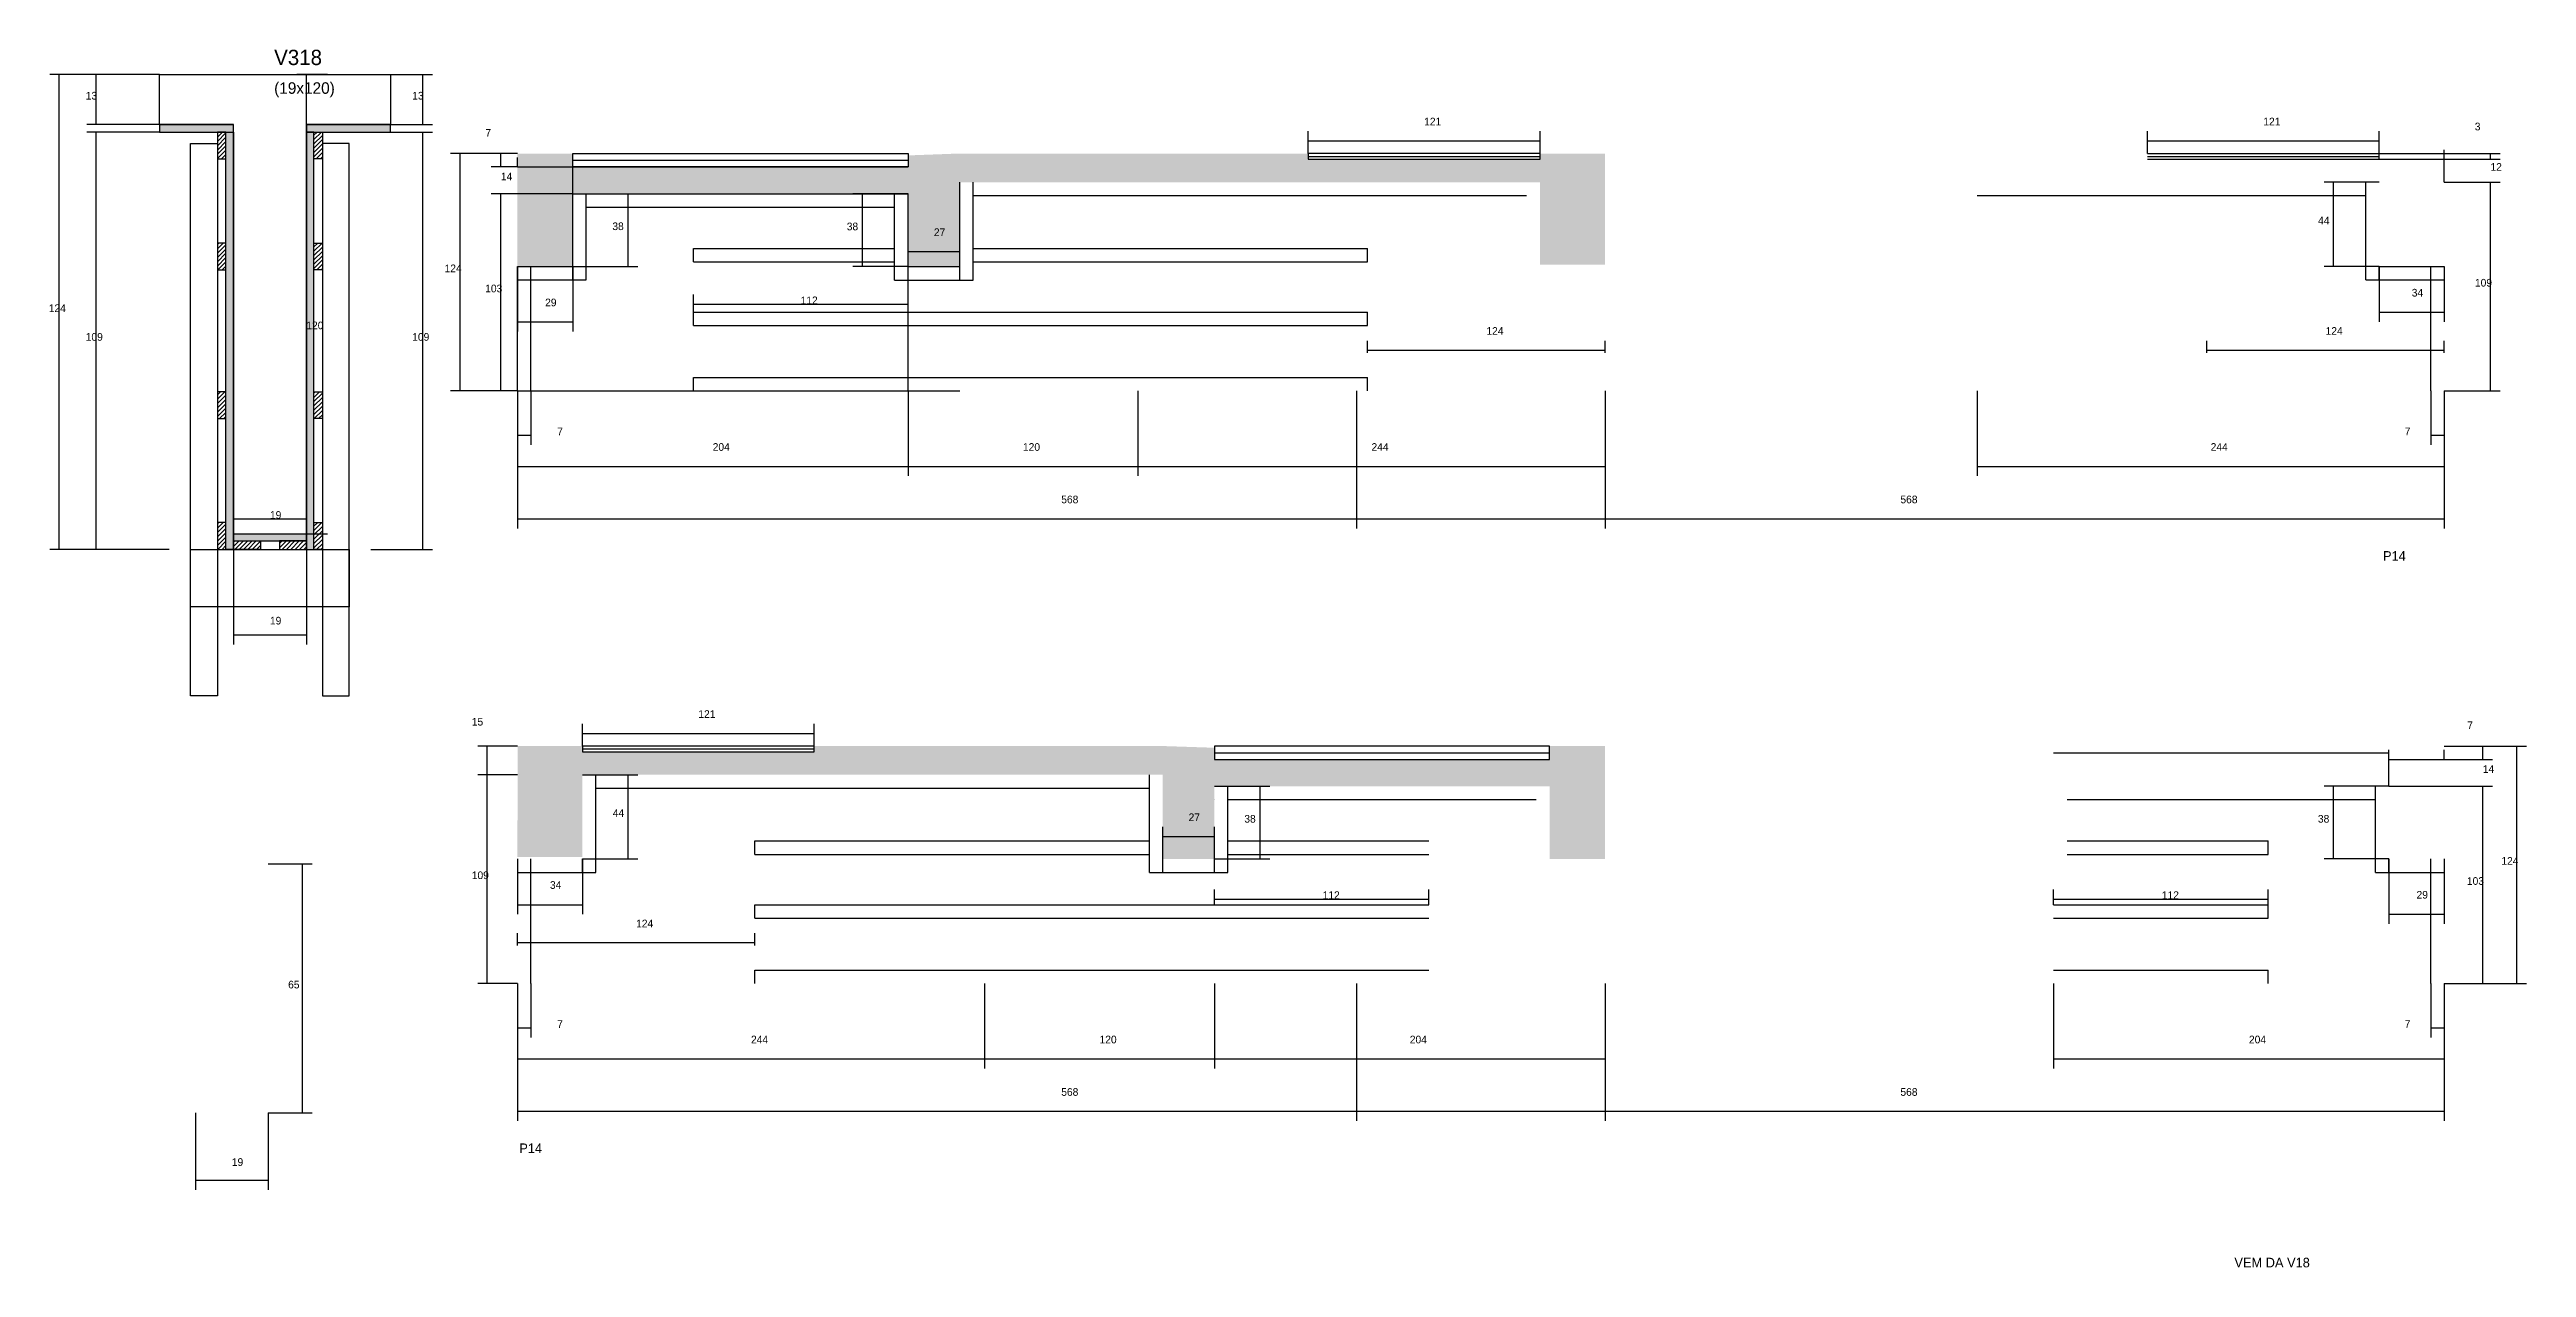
# Model space of a CAD drawing. Header units: metres. Extents: x -2848 to 22762, y -45195 to 1016.
# Drawn here: x 11083 to 12376, y -2823 to -2187 of the extents above; entities that cross this region are included whole.
import ezdxf

# ---------------------------------------------------------------- set-up
doc = ezdxf.new("R2010")
doc.units = ezdxf.units.M
for name, color, linetype in [('CONCRETO', 251, 'Continuous'), ('COTA', 4, 'Continuous'), ('Cota Seção (2x)', 4, 'Continuous'), ('Hachura', 253, 'Continuous'), ('Madeira', 126, 'Continuous'), ('NOMENCLATURA', 7, 'Continuous'), ('Painéis', 200, 'Continuous'), ('SARR_2.2x7', 40, 'Continuous'), ('SARR_3.5x7', 81, 'Continuous'), ('SARR_EDITAR', 141, 'Continuous'), ('Texto Seção', 7, 'Continuous')]:
    doc.layers.add(name, color=color, linetype=linetype)

msp = doc.modelspace()

# ---------------------------------------------------------------- texts
at = {"layer": 'COTA'}
for s, p in [('13', (11101.6, -2213)), ('13', (11272.1, -2213)), ('121', (11800.5, -2226.5)), ('121', (12238.7, -2226.5)), ('7', (11310.3, -2232.4)), ('3', (12349.1, -2229.1)), ('12', (12357.3, -2250.2)), ('14', (11318.4, -2255.2)), ('103', (11310.2, -2313.7)), ('109', (12349.2, -2310.7)), ('124', (11082.3, -2324)), ('109', (11101.6, -2339)), ('109', (11272.1, -2339)), ('7', (11347.8, -2388.4)), ('120', (11591, -2396.5)), ('244', (11773, -2396.5)), ('244', (12211.2, -2396.5)), ('7', (12312.5, -2388.4)), ('19', (11197.8, -2487.2)), ('121', (11421.5, -2536)), ('15', (11303.2, -2540)), ('7', (12345.2, -2541.8)), ('14', (12353.3, -2564.7)), ('109', (11303.2, -2620.2)), ('103', (12345, -2623.2)), ('65', (11207.3, -2677.3)), ('7', (11347.8, -2697.9)), ('244', (11449, -2706)), ('120', (11631, -2706)), ('7', (12312.5, -2697.9)), ('19', (11177.9, -2770))]:
    msp.add_text(s, height=4, dxfattribs=at).set_placement(p)
at = {"layer": 'Cota Seção (2x)'}
for s, p in [('44', (12267.3, -2278.2)), ('38', (11376.6, -2281.2)), ('38', (11499, -2281.3)), ('27', (11544.5, -2284.3)), ('124', (11289, -2303.2)), ('34', (12316.2, -2315.9)), ('29', (11341.5, -2321)), ('112', (11474.9, -2319.9)), ('120', (11216.8, -2333)), ('124', (11833, -2335.9)), ('124', (12271.2, -2335.9)), ('204', (11429, -2396.5)), ('19', (11197.8, -2432)), ('568', (11611, -2423.9)), ('568', (12049.2, -2423.9)), ('44', (11376.8, -2587.7)), ('27', (11677.5, -2589.9)), ('38', (11706.6, -2590.7)), ('38', (12267.2, -2590.7)), ('124', (12363, -2612.7)), ('34', (11344, -2625.3)), ('112', (11747.5, -2630.6)), ('112', (12185.7, -2630.6)), ('29', (12318.7, -2630.4)), ('124', (11389, -2645.4)), ('204', (11793, -2706)), ('204', (12231.2, -2706)), ('568', (11611, -2733.4)), ('568', (12049.2, -2733.4))]:
    msp.add_text(s, height=4, dxfattribs=at).set_placement(p)
at = {"layer": 'NOMENCLATURA'}
for p in [(12301.2, -2453.9), (11328, -2763.3)]:
    msp.add_text('P14', height=5, dxfattribs=at).set_placement(p)
at = {"layer": 'Texto Seção'}
for s, height, p in [('V318', 8, (11200, -2195)), ('(19x120)', 6, (11200, -2210)), ('VEM DA V18', 5, (12223.6, -2823))]:
    msp.add_text(s, height=height, dxfattribs=at).set_placement(p)

# ---------------------------------------------------------------- hatches: boundary and pattern name
at = {"layer": 'COTA'}
h = msp.add_hatch(dxfattribs=at)
h.set_pattern_fill('AR-CONC', scale=0.03)
h.paths.add_polyline_path([(11356, -2262.2), (11531, -2262.2), (11531, -2262.2), (11531, -2300.3), (11531, -2300.3), (11558, -2300.3), (11558, -2300.3), (11558, -2241.2), (11558, -2241.2), (11531, -2242.2), (11531, -2242.2), (11531, -2248.2), (11531, -2248.2), (11356, -2248.2), (11356, -2248.2), (11356, -2241.2), (11356, -2241.2), (11327, -2241.2), (11327, -2241.2), (11327, -2300.2), (11327, -2300.2), (11356, -2300.2), (11356, -2300.2), (11356, -2262.2)])
h = msp.add_hatch(dxfattribs=at)
h.set_pattern_fill('AR-CONC', scale=0.03)
h.paths.add_polyline_path([(11740, -2244.2), (11740, -2241.2), (11740, -2241.2), (11558, -2241.2), (11558, -2241.2), (11558, -2256.2), (11558, -2256.2), (11861, -2256.2), (11861, -2256.2), (11861, -2299.2), (11861, -2299.2), (11895, -2299.2), (11895, -2299.2), (11894.9, -2241.2), (11894.9, -2241.2), (11861, -2241.2), (11861, -2241.2), (11861, -2244.2), (11861, -2244.2), (11740, -2244.2)])
h = msp.add_hatch(dxfattribs=at)
h.set_pattern_fill('AR-CONC', scale=0.03)
h.paths.add_polyline_path([(11361, -2553.7), (11361, -2550.7), (11361, -2550.7), (11327.2, -2550.7), (11327.2, -2550.7), (11327, -2608.7), (11327, -2608.7), (11361, -2608.7), (11361, -2608.7), (11361, -2565.7), (11361, -2565.7), (11664, -2565.7), (11664, -2565.7), (11664, -2550.7), (11664, -2550.7), (11482, -2550.7), (11482, -2550.7), (11482, -2553.7), (11482, -2553.7), (11361, -2553.7)])
h = msp.add_hatch(dxfattribs=at)
h.set_pattern_fill('AR-CONC', scale=0.03)
h.paths.add_polyline_path([(11866, -2571.7), (11691, -2571.7), (11691, -2571.7), (11691, -2609.7), (11691, -2609.7), (11664, -2609.7), (11664, -2609.7), (11664, -2550.7), (11664, -2550.7), (11691, -2551.6), (11691, -2551.6), (11691, -2557.7), (11691, -2557.7), (11866, -2557.7), (11866, -2557.7), (11866, -2550.7), (11866, -2550.7), (11895, -2550.7), (11895, -2550.7), (11895, -2609.7), (11895, -2609.7), (11866, -2609.7), (11866, -2609.7), (11866, -2571.7)])
at = {"layer": 'Hachura'}
h = msp.add_hatch(color=8, dxfattribs=at)
h.dxf.hatch_style = 1
h.paths.add_polyline_path([(11178.8, -2230), (11178.8, -2226), (11178.8, -2226), (11140.2, -2226), (11140.2, -2226), (11140.2, -2230), (11140.2, -2230), (11178.8, -2230)])
h = msp.add_hatch(dxfattribs=at)
h.set_pattern_fill('ANSI31', scale=0.5)
h.paths.add_polyline_path([(11170.4, -2244), (11174.8, -2244), (11174.8, -2244), (11174.8, -2230), (11174.8, -2230), (11170.4, -2230), (11170.4, -2230), (11170.4, -2244)])
h = msp.add_hatch(color=8, dxfattribs=at)
h.dxf.hatch_style = 1
h.paths.add_polyline_path([(11174.8, -2230), (11178.8, -2230), (11178.8, -2230), (11178.8, -2448), (11178.8, -2448), (11174.8, -2448), (11174.8, -2448), (11174.8, -2230)])
h = msp.add_hatch(color=8, dxfattribs=at)
h.dxf.hatch_style = 1
h.paths.add_polyline_path([(11260.8, -2230), (11260.8, -2226), (11260.8, -2226), (11216.8, -2226), (11216.8, -2226), (11216.8, -2230), (11216.8, -2230), (11260.8, -2230)])
h = msp.add_hatch(color=8, dxfattribs=at)
h.dxf.hatch_style = 1
h.paths.add_polyline_path([(11220.8, -2228), (11216.8, -2228), (11216.8, -2228), (11216.8, -2448), (11216.8, -2448), (11220.8, -2448), (11220.8, -2448), (11220.8, -2228)])
h = msp.add_hatch(dxfattribs=at)
h.set_pattern_fill('ANSI31', scale=0.5)
h.paths.add_polyline_path([(11225.2, -2244), (11220.8, -2244), (11220.8, -2244), (11220.8, -2230), (11220.8, -2230), (11225.2, -2230), (11225.2, -2230), (11225.2, -2244)])
h = msp.add_hatch(dxfattribs=at)
h.set_pattern_fill('ANSI31', scale=0.5)
h.paths.add_polyline_path([(11170.4, -2302), (11174.8, -2302), (11174.8, -2302), (11174.8, -2288), (11174.8, -2288), (11170.4, -2288), (11170.4, -2288), (11170.4, -2302)])
h = msp.add_hatch(dxfattribs=at)
h.set_pattern_fill('ANSI31', scale=0.5)
h.paths.add_polyline_path([(11225.2, -2302), (11220.8, -2302), (11220.8, -2302), (11220.8, -2288), (11220.8, -2288), (11225.2, -2288), (11225.2, -2288), (11225.2, -2302)])
h = msp.add_hatch(dxfattribs=at)
h.set_pattern_fill('ANSI31', scale=0.5)
h.paths.add_polyline_path([(11170.4, -2379.7), (11174.8, -2379.7), (11174.8, -2379.7), (11174.8, -2365.7), (11174.8, -2365.7), (11170.4, -2365.7), (11170.4, -2365.7), (11170.4, -2379.7)])
h = msp.add_hatch(dxfattribs=at)
h.set_pattern_fill('ANSI31', scale=0.5)
h.paths.add_polyline_path([(11225.2, -2379.7), (11220.8, -2379.7), (11220.8, -2379.7), (11220.8, -2365.7), (11220.8, -2365.7), (11225.2, -2365.7), (11225.2, -2365.7), (11225.2, -2379.7)])
h = msp.add_hatch(dxfattribs=at)
h.set_pattern_fill('ANSI31', scale=0.5)
h.paths.add_polyline_path([(11170.4, -2448), (11174.8, -2448), (11174.8, -2448), (11174.8, -2434), (11174.8, -2434), (11170.4, -2434), (11170.4, -2434), (11170.4, -2448)])
h = msp.add_hatch(color=8, dxfattribs=at)
h.dxf.hatch_style = 1
h.paths.add_polyline_path([(11216.8, -2443.6), (11216.8, -2440), (11216.8, -2440), (11178.8, -2440), (11178.8, -2440), (11178.8, -2443.6), (11178.8, -2443.6), (11216.8, -2443.6)])
h = msp.add_hatch(dxfattribs=at)
h.set_pattern_fill('ANSI31', scale=0.5)
h.paths.add_polyline_path([(11178.8, -2448), (11178.8, -2443.6), (11178.8, -2443.6), (11192.8, -2443.6), (11192.8, -2443.6), (11192.8, -2448), (11192.8, -2448), (11178.8, -2448)])
h = msp.add_hatch(dxfattribs=at)
h.set_pattern_fill('ANSI31', scale=0.5)
h.paths.add_polyline_path([(11216.8, -2448), (11216.8, -2443.6), (11216.8, -2443.6), (11202.8, -2443.6), (11202.8, -2443.6), (11202.8, -2448), (11202.8, -2448), (11216.8, -2448)])
h = msp.add_hatch(dxfattribs=at)
h.set_pattern_fill('ANSI31', scale=0.5)
h.paths.add_polyline_path([(11225.2, -2448), (11220.8, -2448), (11220.8, -2448), (11220.8, -2434), (11220.8, -2434), (11225.2, -2434), (11225.2, -2434), (11225.2, -2448)])

# ---------------------------------------------------------------- linework, layer by layer
at = {"layer": 'CONCRETO'}
msp.add_lwpolyline([(11140.2, -2226), (11140.2, -2200), (11260.8, -2200), (11260.8, -2226), (11216.8, -2226), (11216.8, -2440), (11178.8, -2440), (11178.8, -2226)], close=True, dxfattribs=at)
at = {"layer": 'COTA'}
for p, q in [((11140.2, -2200), (11082.8, -2200)), ((11087.8, -2448), (11087.8, -2200)), ((11140.2, -2200), (11102.1, -2200)), ((11107.1, -2226), (11107.1, -2200)), ((11260.8, -2200), (11282.6, -2200)), ((11277.6, -2226), (11277.6, -2200)), ((11140.2, -2226), (11102.1, -2226)), ((11140.2, -2230), (11102.1, -2230)), ((11107.1, -2448), (11107.1, -2230)), ((11260.8, -2226), (11282.6, -2226)), ((11260.8, -2230), (11282.6, -2230)), ((11277.6, -2448), (11277.6, -2230)), ((11740, -2241.2), (11740, -2229.6)), ((11740, -2234.6), (11861, -2234.6)), ((11861, -2241.2), (11861, -2229.6)), ((12178.2, -2241.2), (12178.2, -2229.6)), ((12178.2, -2234.6), (12299.2, -2234.6)), ((12299.2, -2241.2), (12299.2, -2229.6)), ((11327, -2241.2), (11313.4, -2241.2)), ((11327, -2248.2), (11313.4, -2248.2)), ((11318.4, -2248.2), (11318.4, -2241.2)), ((11327, -2248.2), (11327, -2243.2)), ((11327, -2248.2), (11356, -2248.2)), ((11356, -2262.2), (11356, -2243.2)), ((12299.2, -2244.2), (12299.2, -2239.2)), ((12299.2, -2241.2), (12362.3, -2241.2)), ((12299.2, -2244.2), (12333.2, -2244.2)), ((12299.2, -2244.2), (12362.3, -2244.2)), ((12333.2, -2256.2), (12333.2, -2239.2)), ((12357.3, -2244.2), (12357.3, -2241.2)), ((11356, -2262.2), (11313.4, -2262.2)), ((11318.4, -2365.2), (11318.4, -2262.2)), ((12333.2, -2256.2), (12362.3, -2256.2)), ((12357.3, -2365.2), (12357.3, -2256.2)), ((11327, -2365.2), (11313.4, -2365.2)), ((11327, -2365.2), (11327, -2393.4)), ((11334, -2365.2), (11334, -2393.4)), ((11531, -2365.2), (11531, -2409.6)), ((11651, -2365.2), (11651, -2409.6)), ((11651, -2365.2), (11651, -2409.6)), ((11895, -2365.2), (11895, -2409.6)), ((12089.2, -2365.2), (12089.2, -2409.6)), ((12326.2, -2365.2), (12326.2, -2393.4)), ((12333.2, -2365.2), (12333.2, -2409.6)), ((12333.2, -2365.2), (12362.3, -2365.2)), ((12333.2, -2365.2), (12333.2, -2393.4)), ((11327, -2388.4), (11334, -2388.4)), ((12326.2, -2388.4), (12333.2, -2388.4)), ((11531, -2404.6), (11651, -2404.6)), ((11651, -2404.6), (11895, -2404.6)), ((12089.2, -2404.6), (12333.2, -2404.6)), ((11145.2, -2448), (11082.8, -2448)), ((11145.2, -2448), (11102.1, -2448)), ((11178.8, -2448), (11178.8, -2497.7)), ((11216.8, -2448), (11216.8, -2497.7)), ((11250.4, -2448), (11282.6, -2448)), ((11178.8, -2492.7), (11216.8, -2492.7)), ((11361, -2550.7), (11361, -2539.1)), ((11361, -2544.1), (11482, -2544.1)), ((11482, -2550.7), (11482, -2539.1)), ((11327, -2550.7), (11306.3, -2550.7)), ((11311.3, -2565.7), (11311.3, -2550.7)), ((12304.2, -2571.7), (12304.2, -2552.7)), ((12304.2, -2557.7), (12333.2, -2557.7)), ((12333.2, -2550.7), (12358.3, -2550.7)), ((12333.2, -2557.7), (12333.2, -2552.7)), ((12333.2, -2557.7), (12358.3, -2557.7)), ((12353.3, -2557.7), (12353.3, -2550.7)), ((11327, -2565.7), (11306.3, -2565.7)), ((11327, -2565.7), (11306.3, -2565.7)), ((11311.3, -2674.7), (11311.3, -2565.7)), ((12304.2, -2571.7), (12358.3, -2571.7)), ((12353.3, -2674.7), (12353.3, -2571.7)), ((11196.8, -2612.3), (11219.8, -2612.3)), ((11214.8, -2742.3), (11214.8, -2612.3)), ((11327, -2674.7), (11306.3, -2674.7)), ((11327, -2674.7), (11327, -2719.1)), ((11327, -2674.7), (11327, -2702.9)), ((11334, -2674.7), (11334, -2702.9)), ((11571, -2674.7), (11571, -2719.1)), ((11571, -2674.7), (11571, -2719.1)), ((11691, -2674.7), (11691, -2719.1)), ((12326.2, -2674.7), (12326.2, -2702.9)), ((12333.2, -2674.7), (12358.3, -2674.7)), ((12333.2, -2674.7), (12333.2, -2702.9)), ((11327, -2697.9), (11334, -2697.9)), ((12326.2, -2697.9), (12333.2, -2697.9)), ((11327, -2714.1), (11571, -2714.1)), ((11571, -2714.1), (11691, -2714.1)), ((11158.9, -2742.3), (11158.9, -2782.5)), ((11196.8, -2742.3), (11196.8, -2782.5)), ((11196.8, -2742.3), (11219.8, -2742.3)), ((11158.9, -2777.5), (11196.8, -2777.5))]:
    msp.add_line(p, q, dxfattribs=at)
at = {"layer": 'Cota Seção (2x)'}
for p, q in [((11227.8, -2200), (11211.8, -2200)), ((11216.8, -2440), (11216.8, -2200)), ((11327, -2241.2), (11292.1, -2241.2)), ((11297.1, -2365.2), (11297.1, -2241.2)), ((11356, -2262.2), (11389.9, -2262.2)), ((11384.9, -2300.2), (11384.9, -2262.2)), ((11531, -2262.2), (11502.2, -2262.2)), ((11507.2, -2300.3), (11507.2, -2262.2)), ((12299.2, -2256.2), (12270.4, -2256.2)), ((12275.4, -2300.2), (12275.4, -2256.2)), ((11531, -2300.3), (11531, -2287.4)), ((11558, -2300.3), (11558, -2287.4)), ((11327, -2300.2), (11327, -2334.1)), ((11356, -2300.2), (11389.9, -2300.2)), ((11356, -2300.2), (11356, -2334.1)), ((11531, -2300.3), (11502.2, -2300.3)), ((11531, -2292.4), (11558, -2292.4)), ((12299.2, -2300.2), (12270.4, -2300.2)), ((12299.2, -2300.2), (12299.2, -2329.1)), ((12333.2, -2300.2), (12333.2, -2329.1)), ((11419, -2324.1), (11419, -2314.9)), ((11531, -2324.1), (11531, -2314.9)), ((11419, -2319.9), (11531, -2319.9)), ((12299.2, -2324.1), (12333.2, -2324.1)), ((11327, -2329.1), (11356, -2329.1)), ((11771, -2345.4), (11771, -2339)), ((11895, -2345.4), (11895, -2339)), ((12209.2, -2345.4), (12209.2, -2339)), ((12333.2, -2345.4), (12333.2, -2339)), ((11771, -2344), (11895, -2344)), ((12209.2, -2344), (12333.2, -2344)), ((11327, -2365.2), (11292.1, -2365.2)), ((11327, -2365.2), (11327, -2409.6)), ((11327, -2365.2), (11327, -2437.1)), ((11531, -2365.2), (11531, -2409.6)), ((11765.2, -2365.2), (11765.2, -2437.1)), ((11895, -2365.2), (11895, -2437.1)), ((12333.2, -2365.2), (12333.2, -2437.1)), ((11327, -2404.6), (11531, -2404.6)), ((11178.8, -2448), (11178.8, -2427)), ((11216.8, -2448), (11216.8, -2427)), ((11178.8, -2432), (11216.8, -2432)), ((11227.8, -2440), (11211.8, -2440)), ((11327, -2432.1), (11895, -2432.1)), ((11765.2, -2432.1), (12333.2, -2432.1)), ((12333.2, -2550.7), (12376.1, -2550.7)), ((12371.1, -2674.7), (12371.1, -2550.7)), ((11361, -2565.7), (11389.9, -2565.7)), ((11384.9, -2609.7), (11384.9, -2565.7)), ((11691, -2571.7), (11719.9, -2571.7)), ((11714.9, -2609.7), (11714.9, -2571.7)), ((12304.2, -2571.7), (12270.4, -2571.7)), ((12275.4, -2609.7), (12275.4, -2571.7)), ((11664, -2609.7), (11664, -2592.9)), ((11664, -2597.9), (11691, -2597.9)), ((11691, -2609.7), (11691, -2592.9)), ((11327, -2609.7), (11327, -2638.6)), ((11361, -2609.7), (11389.9, -2609.7)), ((11361, -2609.7), (11361, -2638.6)), ((11691, -2609.7), (11719.9, -2609.7)), ((12304.2, -2609.7), (12270.4, -2609.7)), ((12304.2, -2609.7), (12304.2, -2643.5)), ((12333.2, -2609.7), (12333.2, -2643.5)), ((11327, -2633.6), (11361, -2633.6)), ((11691, -2633.6), (11691, -2625.6)), ((11691, -2630.6), (11803, -2630.6)), ((11803, -2633.6), (11803, -2625.6)), ((12129.2, -2633.6), (12129.2, -2625.6)), ((12129.2, -2630.6), (12241.2, -2630.6)), ((12241.2, -2633.6), (12241.2, -2625.6)), ((12304.2, -2638.5), (12333.2, -2638.5)), ((11327, -2654.9), (11327, -2648.4)), ((11451, -2654.9), (11451, -2648.4)), ((11327, -2653.4), (11451, -2653.4)), ((11327, -2674.7), (11327, -2746.5)), ((11691, -2674.7), (11691, -2719.1)), ((11765.2, -2674.7), (11765.2, -2746.5)), ((11895, -2674.7), (11895, -2719.1)), ((11895, -2674.7), (11895, -2746.5)), ((12129.2, -2674.7), (12129.2, -2719.1)), ((12333.2, -2674.7), (12376.1, -2674.7)), ((12333.2, -2674.7), (12333.2, -2719.1)), ((12333.2, -2674.7), (12333.2, -2746.5)), ((11691, -2714.1), (11895, -2714.1)), ((12129.2, -2714.1), (12333.2, -2714.1)), ((11327, -2741.5), (11895, -2741.5)), ((11765.2, -2741.5), (12333.2, -2741.5))]:
    msp.add_line(p, q, dxfattribs=at)
at = {"layer": 'Madeira'}
for points in [[(11170.4, -2244), (11174.8, -2244), (11174.8, -2230), (11170.4, -2230)], [(11225.2, -2244), (11220.8, -2244), (11220.8, -2230), (11225.2, -2230)], [(11170.4, -2302), (11174.8, -2302), (11174.8, -2288), (11170.4, -2288)], [(11225.2, -2302), (11220.8, -2302), (11220.8, -2288), (11225.2, -2288)], [(11170.4, -2379.7), (11174.8, -2379.7), (11174.8, -2365.7), (11170.4, -2365.7)], [(11225.2, -2379.7), (11220.8, -2379.7), (11220.8, -2365.7), (11225.2, -2365.7)], [(11170.4, -2448), (11174.8, -2448), (11174.8, -2434), (11170.4, -2434)], [(11178.8, -2448), (11178.8, -2443.6), (11192.8, -2443.6), (11192.8, -2448)], [(11216.8, -2448), (11216.8, -2443.6), (11202.8, -2443.6), (11202.8, -2448)], [(11225.2, -2448), (11220.8, -2448), (11220.8, -2434), (11225.2, -2434)]]:
    msp.add_lwpolyline(points, close=True, dxfattribs=at)
at = {"layer": 'Painéis'}
for p, q in [((11140.2, -2226), (11178.8, -2226)), ((11216.8, -2226), (11260.8, -2226)), ((11356, -2241.2), (11531, -2241.2)), ((11356, -2248.2), (11356, -2241.2)), ((11356, -2248.2), (11531, -2248.2)), ((12178.2, -2241.2), (12299.2, -2241.2)), ((12178.2, -2244.2), (12299.2, -2244.2)), ((11356, -2262.2), (11531, -2262.2)), ((11356, -2300.2), (11356, -2262.2)), ((11531, -2300.3), (11531, -2262.2)), ((11558, -2300.3), (11558, -2256.2)), ((11327, -2300.2), (11356, -2300.2)), ((11327, -2365.2), (11327, -2300.2)), ((11531, -2300.3), (11558, -2300.3)), ((11531, -2365.2), (11531, -2300.3)), ((12299.2, -2300.2), (12333.2, -2300.2)), ((11327, -2365.2), (11558, -2365.2))]:
    msp.add_line(p, q, dxfattribs=at)
for points in [[(11178.8, -2230), (11178.8, -2226), (11140.2, -2226), (11140.2, -2230)], [(11174.8, -2230), (11178.8, -2230), (11178.8, -2448), (11174.8, -2448)], [(11260.8, -2230), (11260.8, -2226), (11216.8, -2226), (11216.8, -2230)], [(11220.8, -2230), (11216.8, -2230), (11216.8, -2448), (11220.8, -2448)], [(11531, -2248.2), (11356, -2248.2), (11356, -2241.2), (11531, -2241.2)], [(11861, -2241.2), (11740, -2241.2), (11740, -2244.2), (11861, -2244.2)], [(11216.8, -2443.6), (11216.8, -2440), (11178.8, -2440), (11178.8, -2443.6)], [(11482, -2550.7), (11361, -2550.7), (11361, -2553.7), (11482, -2553.7)], [(11691, -2557.7), (11866, -2557.7), (11866, -2550.7), (11691, -2550.7)]]:
    msp.add_lwpolyline(points, close=True, dxfattribs=at)
at = {"layer": 'SARR_2.2x7'}
for p, q in [((11356, -2244.7), (11531, -2244.7)), ((11363, -2307.2), (11363, -2262.2)), ((11524, -2307.3), (11524, -2262.2)), ((11565, -2307.3), (11565, -2256.2)), ((11565, -2263.2), (11651, -2263.2)), ((11651, -2263.2), (11854, -2263.2)), ((12089.2, -2263.2), (12292.2, -2263.2)), ((12292.2, -2307.2), (12292.2, -2256.2)), ((11363, -2269.2), (11524, -2269.2)), ((11531, -2269.2), (11531, -2269.2)), ((11334, -2365.2), (11334, -2300.2)), ((11356, -2307.2), (11356, -2300.2)), ((11419, -2290.8), (11524, -2290.8)), ((11419, -2297.8), (11419, -2290.8)), ((11419, -2297.8), (11524, -2297.8)), ((11531, -2295.8), (11531, -2295.8)), ((11531, -2307.3), (11531, -2300.3)), ((11558, -2307.3), (11558, -2300.3)), ((11565, -2290.8), (11651, -2290.8)), ((11565, -2297.8), (11651, -2297.8)), ((11651, -2290.8), (11771, -2290.8)), ((11651, -2297.8), (11771, -2297.8)), ((11771, -2297.8), (11771, -2290.8)), ((12299.2, -2307.2), (12299.2, -2300.2)), ((12326.2, -2365.2), (12326.2, -2300.2)), ((11327, -2307.2), (11356, -2307.2)), ((11356, -2307.2), (11363, -2307.2)), ((11524, -2307.3), (11531, -2307.3)), ((11531, -2302.8), (11531, -2302.8)), ((11531, -2307.3), (11558, -2307.3)), ((11558, -2302.8), (11558, -2302.8)), ((11558, -2307.3), (11565, -2307.3)), ((12292.2, -2307.2), (12299.2, -2307.2)), ((12299.2, -2307.2), (12333.2, -2307.2)), ((11419, -2324.1), (11531, -2324.1)), ((11419, -2331.1), (11419, -2324.1)), ((11531, -2324.1), (11651, -2324.1)), ((11651, -2324.1), (11771, -2324.1)), ((11771, -2331.1), (11771, -2324.1)), ((11419, -2331.1), (11531, -2331.1)), ((11531, -2331.1), (11651, -2331.1)), ((11651, -2331.1), (11771, -2331.1)), ((11419, -2358.2), (11531, -2358.2)), ((11419, -2365.2), (11419, -2358.2)), ((11531, -2358.2), (11651, -2358.2)), ((11651, -2358.2), (11771, -2358.2)), ((11771, -2365.2), (11771, -2358.2)), ((11691, -2554.2), (11866, -2554.2)), ((12129.2, -2554.2), (12304.2, -2554.2)), ((11368, -2616.7), (11368, -2565.7)), ((11368, -2572.7), (11571, -2572.7)), ((11571, -2572.7), (11657.1, -2572.7)), ((11657.1, -2616.7), (11657.1, -2565.7)), ((11698, -2616.7), (11698, -2571.7)), ((12297.2, -2616.7), (12297.2, -2571.7)), ((11691, -2578.7), (11691, -2578.7)), ((11698, -2578.7), (11859, -2578.7)), ((12136.2, -2578.7), (12297.2, -2578.7)), ((11334, -2674.7), (11334, -2609.7)), ((11361, -2616.7), (11361, -2609.7)), ((11451, -2600.3), (11571, -2600.3)), ((11451, -2607.3), (11451, -2600.3)), ((11451, -2607.3), (11571, -2607.3)), ((11571, -2600.3), (11657.1, -2600.3)), ((11571, -2607.3), (11657.1, -2607.3)), ((11664, -2616.7), (11664, -2609.7)), ((11664, -2612.3), (11664.1, -2612.3)), ((11691, -2605.3), (11691, -2605.3)), ((11691, -2616.7), (11691, -2609.7)), ((11691, -2612.3), (11691, -2612.3)), ((11698, -2600.3), (11803, -2600.3)), ((11698, -2607.3), (11803, -2607.3)), ((12136.2, -2600.3), (12241.2, -2600.3)), ((12136.2, -2607.3), (12241.2, -2607.3)), ((12241.2, -2607.3), (12241.2, -2600.3)), ((12304.2, -2616.7), (12304.2, -2609.7)), ((12326.2, -2674.7), (12326.2, -2609.7)), ((11327, -2616.7), (11361, -2616.7)), ((11361, -2616.7), (11368, -2616.7)), ((11657, -2616.7), (11664, -2616.7)), ((11664, -2616.7), (11691, -2616.7)), ((11691, -2616.7), (11698, -2616.7)), ((12297.2, -2616.7), (12304.2, -2616.7)), ((12304.2, -2616.7), (12333.2, -2616.7)), ((11451, -2633.6), (11571, -2633.6)), ((11451, -2640.6), (11451, -2633.6)), ((11571, -2633.6), (11691, -2633.6)), ((11691, -2633.6), (11803, -2633.6)), ((12129.2, -2633.6), (12241.2, -2633.6)), ((12241.2, -2640.6), (12241.2, -2633.6)), ((11451, -2640.6), (11571, -2640.6)), ((11571, -2640.6), (11691, -2640.6)), ((11691, -2640.6), (11803, -2640.6)), ((12129.2, -2640.6), (12241.2, -2640.6)), ((11451, -2667.7), (11571, -2667.7)), ((11451, -2674.7), (11451, -2667.7)), ((11571, -2667.7), (11691, -2667.7)), ((11691, -2667.7), (11803, -2667.7)), ((12129.2, -2667.7), (12241.2, -2667.7)), ((12241.2, -2674.7), (12241.2, -2667.7))]:
    msp.add_line(p, q, dxfattribs=at)
at = {"layer": 'SARR_3.5x7'}
for points in [[(11156.4, -2236), (11170.4, -2236), (11170.4, -2524.5), (11156.4, -2524.5)], [(11239.2, -2236), (11225.2, -2236), (11225.2, -2524.5), (11239.2, -2524.5)], [(11156.4, -2448), (11239.2, -2448), (11239.2, -2478), (11156.4, -2478)]]:
    msp.add_lwpolyline(points, close=True, dxfattribs=at)
at = {"layer": 'SARR_EDITAR'}
for p, q in [((11740, -2242.7), (11861, -2242.7)), ((12178.2, -2242.7), (12299.2, -2242.7)), ((11361, -2552.2), (11482, -2552.2))]:
    msp.add_line(p, q, dxfattribs=at)

msp.set_redraw_order([(e.dxf.handle, doc.entitydb.next_handle()) for e in msp.query("TEXT MTEXT ATTDEF DIMENSION ARC_DIMENSION")])  # texts and dimensions are drawn at this point

doc.saveas('drawing.dxf')
